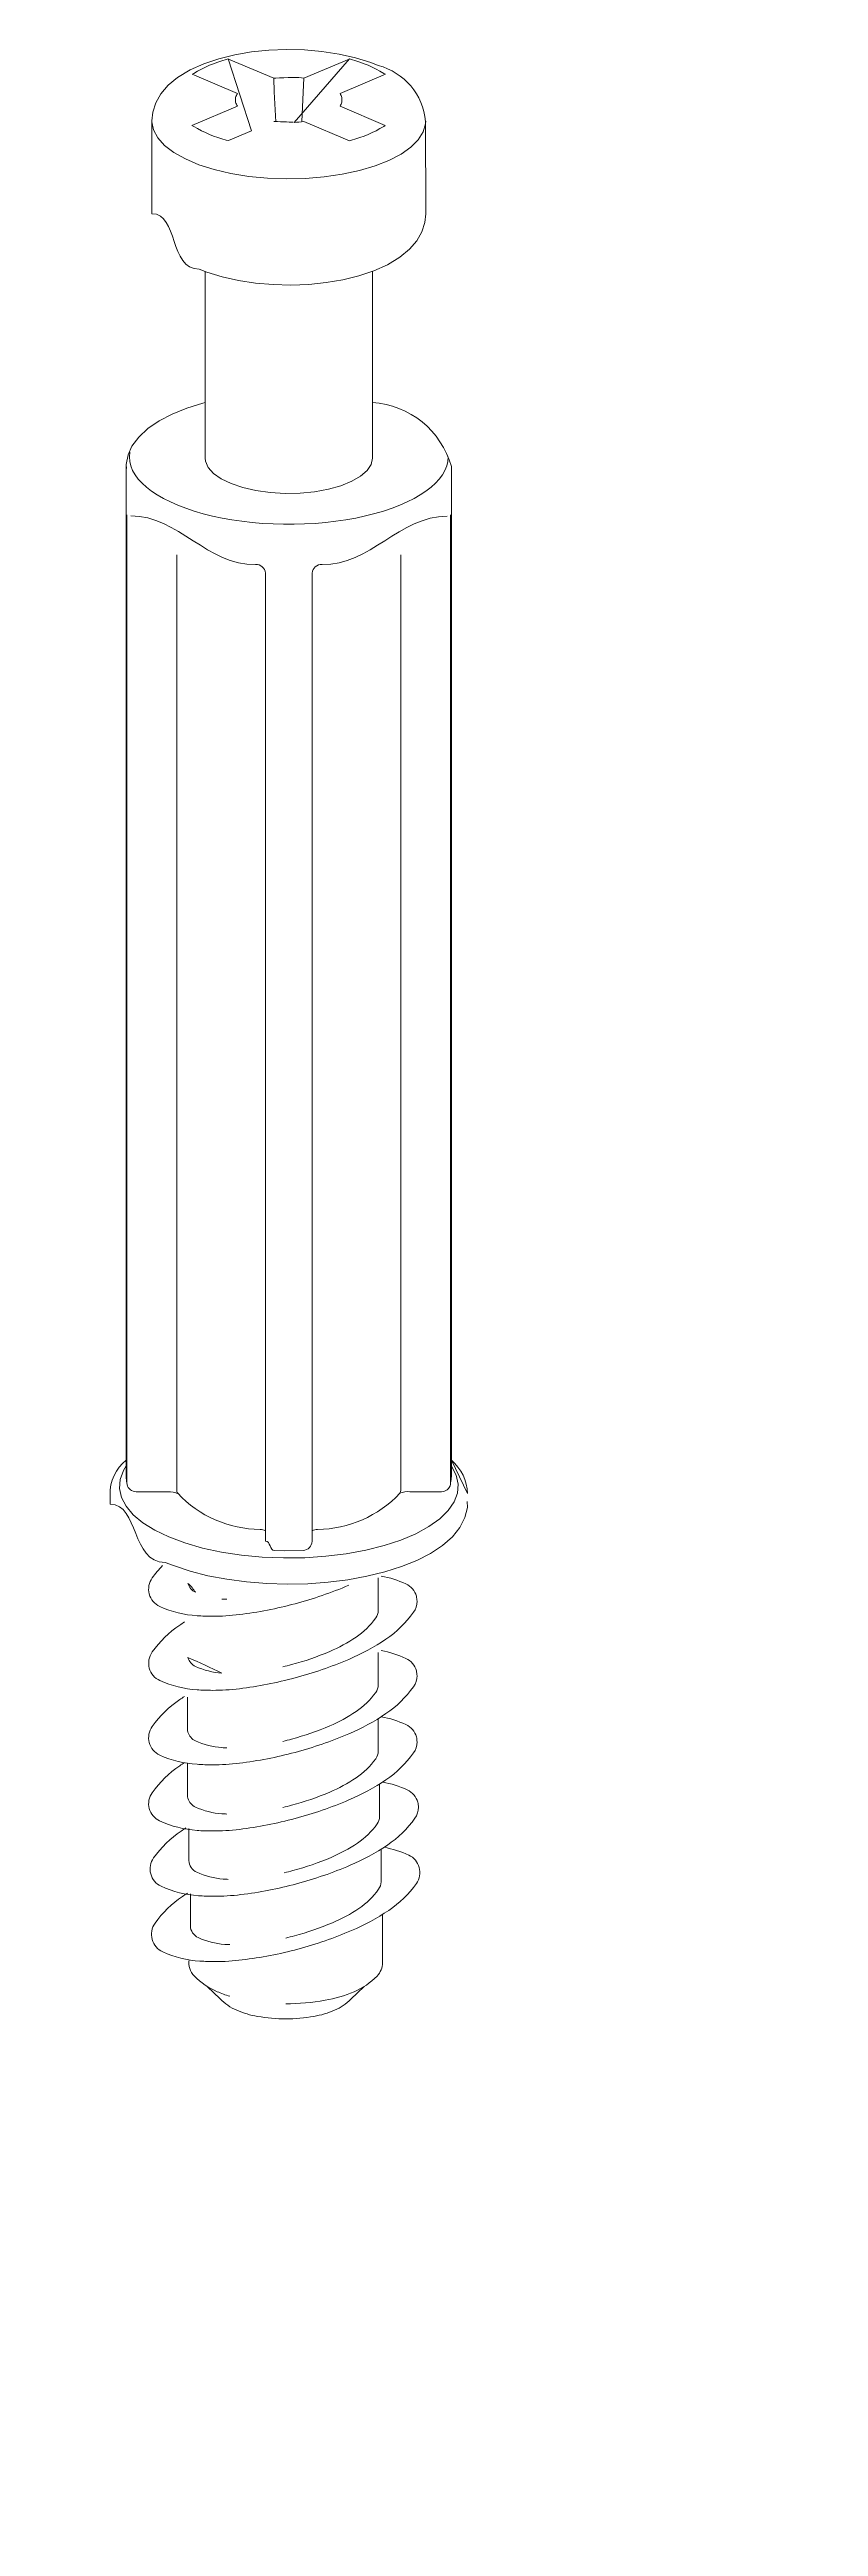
# Model space of a CAD drawing. Header units: metres. Extents: x -27.1 to 47.9, y -10.7 to 6.6.
# Drawn here: x 13.887 to 14.17, y 5.045 to 5.954 of the extents above; entities that cross this region are included whole.
import ezdxf

# ---------------------------------------------------------------- set-up
doc = ezdxf.new("R2010")
doc.units = ezdxf.units.M
doc.header["$MEASUREMENT"] = 0
doc.layers.add('PDF_Working_Num_Penna__7_Num_Penna__7_Num_Penna__7_Num_Penna__7_Num_Penna__7_Num_Penna__7', color=7, linetype='Continuous', lineweight=18)
doc.styles.add('GENERATED_STYLE_1', font='Arial')

msp = doc.modelspace()

# ---------------------------------------------------------------- linework, layer by layer
at = {"layer": 'PDF_Working_Num_Penna__7_Num_Penna__7_Num_Penna__7_Num_Penna__7_Num_Penna__7_Num_Penna__7', "color": 7, "linetype": 'Continuous', "lineweight": 18, "flags": 128}
for points in [[(13.94195, 5.87367), (13.9447, 5.87262), (13.95036, 5.87087), (13.95637, 5.8695), (13.96265, 5.86854), (13.9691, 5.868), (13.97564, 5.86784), (13.98217, 5.86809), (13.98858, 5.86873), (13.99474, 5.86977), (14.00061, 5.87119), (14.00612, 5.87303), (14.01117, 5.87529), (14.01571, 5.87803), (14.01923, 5.88095), (14.0219, 5.88408), (14.02378, 5.88735), (14.02489, 5.8908), (14.02522, 5.89404), (14.02515, 5.92791, 0.31536), (14.00775, 5.94845), (14.00501, 5.94952), (13.99935, 5.9513), (13.99334, 5.95265), (13.98706, 5.95359), (13.9806, 5.95415), (13.97406, 5.9543), (13.96754, 5.95406), (13.96114, 5.95341), (13.95497, 5.95237), (13.9491, 5.95094), (13.9436, 5.9491), (13.93854, 5.94685), (13.93399, 5.94409), (13.93048, 5.94119), (13.92781, 5.93806), (13.92593, 5.93478), (13.92482, 5.93134), (13.92449, 5.92808), (13.92449, 5.89404)], [(14.03436, 5.42803, 0.04844), (14.03461, 5.43033), (14.03461, 5.80121, 0.318774), (14.00558, 5.82469)], [(13.91512, 5.80066), (13.9151, 5.80121), (13.9151, 5.43033, 0.052298), (13.91535, 5.42803)], [(13.91535, 5.78346), (13.91535, 5.42803), (13.91542, 5.42745, 0.35378), (13.91875, 5.42476), (13.93033, 5.42476, -0.141802), (13.93422, 5.42399)], [(14.03436, 5.78346), (14.03436, 5.42803), (14.0343, 5.42747, -0.354436), (14.03096, 5.42476), (14.01937, 5.42476, 0.131731), (14.01566, 5.4242, 0.144395), (14.01607, 5.42567), (14.01607, 5.76876)], [(13.93364, 5.76878), (13.93364, 5.64507), (13.93364, 5.42567, 0.141567), (13.93405, 5.4242, 0.204246), (13.96429, 5.41092, -0.080477), (13.96631, 5.41045)], [(13.96631, 5.40661), (13.96631, 5.76205, 0.390687), (13.9626, 5.76526)], [(13.9696, 5.40321), (13.97339, 5.40311), (13.98011, 5.40321, 0.39989), (13.98339, 5.40661), (13.98339, 5.76205, -0.408492), (13.98713, 5.76525)], [(13.9151, 5.43635, 0.234369), (13.90913, 5.42369), (13.90913, 5.42059), (13.90913, 5.42024)], [(14.01566, 5.4242, -0.204116), (13.98543, 5.41092, 0.075985), (13.98339, 5.41044)], [(13.92841, 5.39767, 0.03732), (13.92463, 5.39314, 0.470088), (13.92745, 5.38266, 0.090504), (13.94114, 5.37925, 0.016862), (13.94673, 5.37906, 0.031502), (13.95669, 5.37968, 0.036269), (13.97717, 5.38365, 0.035962), (13.99689, 5.39043)], [(13.93652, 5.37695, 0.005941), (13.93478, 5.37579, 0.090583), (13.92463, 5.36594, 0.470953), (13.92747, 5.35545, 0.091425), (13.94114, 5.35206, 0.017662), (13.94673, 5.35186, 0.03061), (13.95669, 5.35246, 0.035426), (13.97717, 5.35644, 0.034725), (13.99689, 5.36324, 0.048564), (14.01057, 5.37065, 0.090585), (14.0207, 5.38051, 0.156686), (14.022, 5.38457, 0.060183), (14.02176, 5.3864, 0.225272), (14.01791, 5.39092, 0.060916), (14.00882, 5.39381)], [(14.00772, 5.39314), (14.00772, 5.38119, -0.1528), (14.00681, 5.37842, -0.090689), (13.9996, 5.3714, -0.047557), (13.98988, 5.36613, -0.035557), (13.97586, 5.36129, -0.008255), (13.97267, 5.36051)], [(13.93652, 5.34959, 0.004166), (13.93478, 5.34845, 0.090356), (13.92463, 5.3386, 0.468579), (13.92746, 5.32807, 0.09083), (13.94114, 5.3247, 0.016061), (13.94673, 5.32452, 0.030609), (13.95669, 5.32512, 0.03543), (13.97717, 5.32908, 0.034532), (13.99689, 5.33587, 0.047262), (14.01057, 5.34331, 0.090104), (14.0207, 5.35317, 0.156365), (14.022, 5.35723, 0.061583), (14.02176, 5.35903, 0.22427), (14.01791, 5.36357, 0.060905), (14.00882, 5.36647)], [(14.00772, 5.36578), (14.00772, 5.35383, -0.152317), (14.00681, 5.35106, -0.090163), (13.9996, 5.34406, -0.047545), (13.98988, 5.33878, -0.035271), (13.97586, 5.33395, -0.010869), (13.97267, 5.33313)], [(13.93762, 5.34939), (13.93762, 5.33763, 0.069544), (13.93779, 5.33653, 0.227117), (13.94052, 5.3333, 0.091911), (13.95027, 5.33084, 0.020084), (13.95207, 5.33074)], [(13.93652, 5.32529, 0.002344), (13.93478, 5.32417, 0.09017), (13.92463, 5.31428, 0.471228), (13.92737, 5.30395, 0.089294), (13.94114, 5.30041, 0.016862), (13.94673, 5.30022, 0.03016), (13.95669, 5.30082, 0.034795), (13.97717, 5.30479, 0.035741), (13.99689, 5.3116, 0.046537), (14.01057, 5.31901, 0.090531), (14.0207, 5.32888, 0.156237), (14.022, 5.33291, 0.063179), (14.02176, 5.33473, 0.222958), (14.01791, 5.33928, 0.060938), (14.00882, 5.34216)], [(14.00772, 5.34148), (14.00772, 5.32954, -0.149519), (14.00681, 5.32676, -0.089204), (13.9996, 5.31975, -0.046832), (13.98988, 5.31448, -0.03499), (13.97586, 5.30965, -0.004286), (13.97267, 5.30884)], [(13.93762, 5.32511), (13.93762, 5.31334, 0.068576), (13.93779, 5.31223, 0.2278), (13.94052, 5.309, 0.089724), (13.95027, 5.30653, 0.005201), (13.95207, 5.30644)], [(13.93704, 5.30132, 0.005974), (13.9353, 5.30019, 0.090638), (13.92516, 5.2903, 0.47184), (13.92792, 5.27995, 0.090362), (13.94166, 5.27643, 0.016041), (13.94724, 5.27624, 0.030598), (13.95721, 5.27685, 0.03629), (13.97769, 5.28083, 0.035409), (13.99741, 5.28761, 0.04718), (14.01108, 5.29503, 0.091118), (14.02123, 5.30491, 0.156972), (14.02252, 5.30897, 0.061465), (14.02229, 5.31076, 0.224757), (14.01843, 5.3153, 0.06287), (14.00934, 5.31819)], [(14.00824, 5.31749), (14.00824, 5.30557, -0.150096), (14.00732, 5.30279, -0.08958), (14.00012, 5.29578, -0.047163), (13.9904, 5.29052, -0.03623), (13.97639, 5.28567, -0.00825), (13.97319, 5.28487)], [(13.93757, 5.27735, 0.008337), (13.93582, 5.2762, 0.090557), (13.92568, 5.26634, 0.470013), (13.92853, 5.25583, 0.090952), (13.94218, 5.25245, 0.016009), (13.94777, 5.25227, 0.031438), (13.95774, 5.25289, 0.035448), (13.97821, 5.25684, 0.035275), (13.99792, 5.26366, 0.04885), (14.0116, 5.27108, 0.091204), (14.02175, 5.28093, 0.224343), (14.02279, 5.28686, 0.224649), (14.01896, 5.29133, 0.061327), (14.00986, 5.29422)], [(13.93814, 5.30112), (13.93814, 5.28937, 0.286676), (13.94104, 5.28507, 0.091693), (13.95078, 5.28258, 0.009826), (13.9526, 5.28246)], [(14.00877, 5.29354), (14.00877, 5.28159, -0.151758), (14.00785, 5.27883, -0.09006), (14.00064, 5.2718, -0.047167), (13.99092, 5.26654, -0.035598), (13.97692, 5.2617, -0.008924), (13.97372, 5.26092)], [(13.93866, 5.27715), (13.93866, 5.2654, 0.281403), (13.94154, 5.26105, 0.089356), (13.95131, 5.2586, 0.012297), (13.95312, 5.25849)], [(14.0093, 5.26956), (14.0093, 5.25183, -0.198086), (14.00729, 5.24695, -0.10122), (13.99888, 5.24122, -0.056763), (13.98819, 5.23806, -0.042495), (13.97372, 5.23679)], [(13.93822, 5.25294, 0.236801), (13.94014, 5.24695, 0.101521), (13.94856, 5.24122, 0.026547), (13.95312, 5.23953)], [(14.00261, 5.24316), (13.99769, 5.23849, -0.09933), (13.99168, 5.23438, -0.056409), (13.98412, 5.23213, -0.08636), (13.96337, 5.23213, -0.056487), (13.95574, 5.23438, -0.09933), (13.94958, 5.23864), (13.94482, 5.24316)]]:
    msp.add_lwpolyline(points, format="xyb", dxfattribs=at)
for points in [[(13.96119, 5.92444), (13.95252, 5.95086), (13.95183, 5.95059, 0.073055), (13.93993, 5.94556), (13.93939, 5.9452), (13.95603, 5.93817, 0.092771), (13.95532, 5.93664, 0.013736), (13.95532, 5.93501, 0.092184), (13.95603, 5.93347), (13.93925, 5.9264), (13.93993, 5.92609, 0.073388), (13.95183, 5.92107), (13.95267, 5.92085)], [(13.97677, 5.92756, 0.017554), (13.98041, 5.92786), (13.99718, 5.92078), (13.99788, 5.92107, 0.073388), (14.00977, 5.92609), (14.01032, 5.92646), (13.99368, 5.93347, 0.094432), (13.9944, 5.93501, 0.008282), (13.9944, 5.93664, 0.095027), (13.99368, 5.93817), (14.01046, 5.94526), (14.00977, 5.94556, 0.07319), (13.99788, 5.95059), (13.99718, 5.95086)], [(14.03461, 5.43635, -0.213294), (14.04058, 5.42411)], [(13.93779, 5.39108, 0.227848), (13.94052, 5.38786, 0.091884)], [(13.93779, 5.36388, 0.22507), (13.94052, 5.36064, 0.090182), (13.95027, 5.35818, 0.012657)]]:
    msp.add_lwpolyline(points, format="xyb", close=True, dxfattribs=at)
for points in [[(13.95267, 5.95082), (13.9693, 5.94378), (13.96953, 5.93873), (13.97004, 5.9278)], [(13.97967, 5.9278), (13.98018, 5.93871), (13.98041, 5.94378), (13.99704, 5.95082)], [(14.02522, 5.92798), (14.02515, 5.92698), (14.02429, 5.92403), (14.02247, 5.92116), (14.01973, 5.91844), (14.01611, 5.91589), (14.01169, 5.91358), (14.00655, 5.91155), (14.0008, 5.90985), (13.99453, 5.90851), (13.98789, 5.90753), (13.98099, 5.90697), (13.97398, 5.90681), (13.96698, 5.90706), (13.96013, 5.90773), (13.95357, 5.9088), (13.94743, 5.91024), (13.94182, 5.91202), (13.93686, 5.91413), (13.93262, 5.9165), (13.92921, 5.9191), (13.92669, 5.92187), (13.92511, 5.92476), (13.9245, 5.92772), (13.92449, 5.92808)], [(13.94412, 5.87285), (13.94412, 5.80432), (13.94426, 5.80315), (13.94524, 5.80085), (13.94717, 5.79867), (13.94999, 5.79668), (13.95362, 5.79494), (13.95794, 5.79346), (13.96278, 5.79237), (13.96801, 5.79164), (13.97348, 5.79132), (13.97898, 5.79145), (13.98435, 5.79195), (13.98942, 5.79287), (13.99401, 5.79416), (13.99799, 5.79577), (14.00124, 5.79766), (14.00361, 5.79975), (14.00509, 5.802), (14.00558, 5.80432), (14.00558, 5.87287)], [(13.94412, 5.82469), (13.94323, 5.82447), (13.93733, 5.82259), (13.93195, 5.82044), (13.92718, 5.81794), (13.92307, 5.81513), (13.91972, 5.81202), (13.91721, 5.80863), (13.91577, 5.80544), (13.91512, 5.8019), (13.91523, 5.80051)], [(13.9151, 5.43425), (13.91404, 5.43253), (13.91282, 5.42926), (13.91257, 5.42595), (13.91331, 5.42266), (13.91501, 5.41943), (13.91767, 5.41632), (13.92122, 5.41338), (13.92561, 5.41064), (13.9308, 5.40817), (13.93667, 5.40597), (13.94313, 5.40412), (13.95011, 5.40261), (13.95747, 5.40148), (13.96511, 5.40078), (13.9729, 5.40046), (13.98072, 5.40056), (13.98844, 5.40108), (13.99596, 5.402), (14.00314, 5.40331), (14.00988, 5.40499), (14.01606, 5.40703), (14.0216, 5.40938), (14.02639, 5.41199), (14.03039, 5.41484), (14.03348, 5.41787), (14.03566, 5.42103), (14.03689, 5.4243), (14.03713, 5.42761), (14.0364, 5.43091), (14.0347, 5.43413)], [(13.92946, 5.39883), (13.93243, 5.39764), (13.93854, 5.39564), (13.9451, 5.39394), (13.95206, 5.39262), (13.9593, 5.39165), (13.96675, 5.39107), (13.97429, 5.39085), (13.98184, 5.391), (13.9893, 5.39154), (13.99657, 5.39245), (14.00356, 5.39372), (14.01017, 5.39534), (14.01633, 5.39731), (14.02196, 5.39957), (14.02699, 5.40216), (14.03134, 5.40505), (14.03498, 5.40823), (14.03776, 5.41169), (14.03963, 5.41533), (14.04049, 5.41904), (14.04046, 5.42116)]]:
    msp.add_lwpolyline(points, dxfattribs=at)
at = {"layer": 'PDF_Working_Num_Penna__7_Num_Penna__7_Num_Penna__7_Num_Penna__7_Num_Penna__7_Num_Penna__7', "color": 7, "linetype": 'Continuous', "lineweight": 18}
msp.add_arc((13.975, 5.90118), 0.04295, 82.77217, 87.63816, dxfattribs=at)
msp.add_ellipse((13.97486, 5.80479), major_axis=(-0.05862, 0), ratio=0.423112, start_param=6.217757, end_param=9.423887, dxfattribs=at)
for points in [[(13.97677, 5.94409), (13.97799, 5.94409), (13.96809, 5.94378), (13.9693, 5.94378)], [(13.9693, 5.92786), (13.97051, 5.92786), (13.97523, 5.92765), (13.97645, 5.92765)], [(13.92455, 5.89404), (13.93433, 5.89404), (13.93072, 5.87367), (13.94195, 5.87367)], [(13.91676, 5.78311), (13.93429, 5.78311), (13.94507, 5.76468), (13.96259, 5.76526)], [(13.98713, 5.76526), (14.00462, 5.7648), (14.0156, 5.78297), (14.03312, 5.78297)], [(13.90924, 5.42017), (13.91987, 5.42017), (13.91677, 5.39883), (13.92946, 5.39883)], [(13.96631, 5.40661), (13.96814, 5.40661), (13.96776, 5.40321), (13.9696, 5.40321)], [(13.95027, 5.38539), (13.95086, 5.38539), (13.95147, 5.38528), (13.95207, 5.38528)], [(13.94958, 5.23864), (13.94965, 5.23864), (13.94967, 5.23849), (13.94973, 5.23849)], [(13.99769, 5.23849), (13.99776, 5.23849), (13.99778, 5.23864), (13.99786, 5.23864)]]:
    msp.add_open_spline(points, degree=3, dxfattribs=at)

# ---------------------------------------------------------------- texts
at = {"layer": 'PDF_Working_Num_Penna__7_Num_Penna__7_Num_Penna__7_Num_Penna__7_Num_Penna__7_Num_Penna__7', "color": 7, "linetype": 'Continuous', "lineweight": 18, "char_height": 0.00000321, "attachment_point": 7, "rotation": 90, "style": 'GENERATED_STYLE_1'}
for s, insert in [('\\A1;{\\pql;\\fArial|b0|i0|c0|p34;118331}', (14.10112, 5.21822)), ('\\A1;{\\pql;\\fArial|b0|i0|c0|p34;112996}', (14.16959, 5.21822))]:
    msp.add_mtext(s, dxfattribs=dict(at, insert=insert))
at = {"layer": 'PDF_Working_Num_Penna__7_Num_Penna__7_Num_Penna__7_Num_Penna__7_Num_Penna__7_Num_Penna__7', "color": 7, "linetype": 'Continuous', "lineweight": 18, "insert": (13.88688, 5.04486), "char_height": 0.0000077, "attachment_point": 7, "style": 'GENERATED_STYLE_1'}
msp.add_mtext('\\A1;{\\pql;\\fArial|b0|i0|c0|p34;14x}', dxfattribs=at)

doc.saveas('drawing.dxf')
